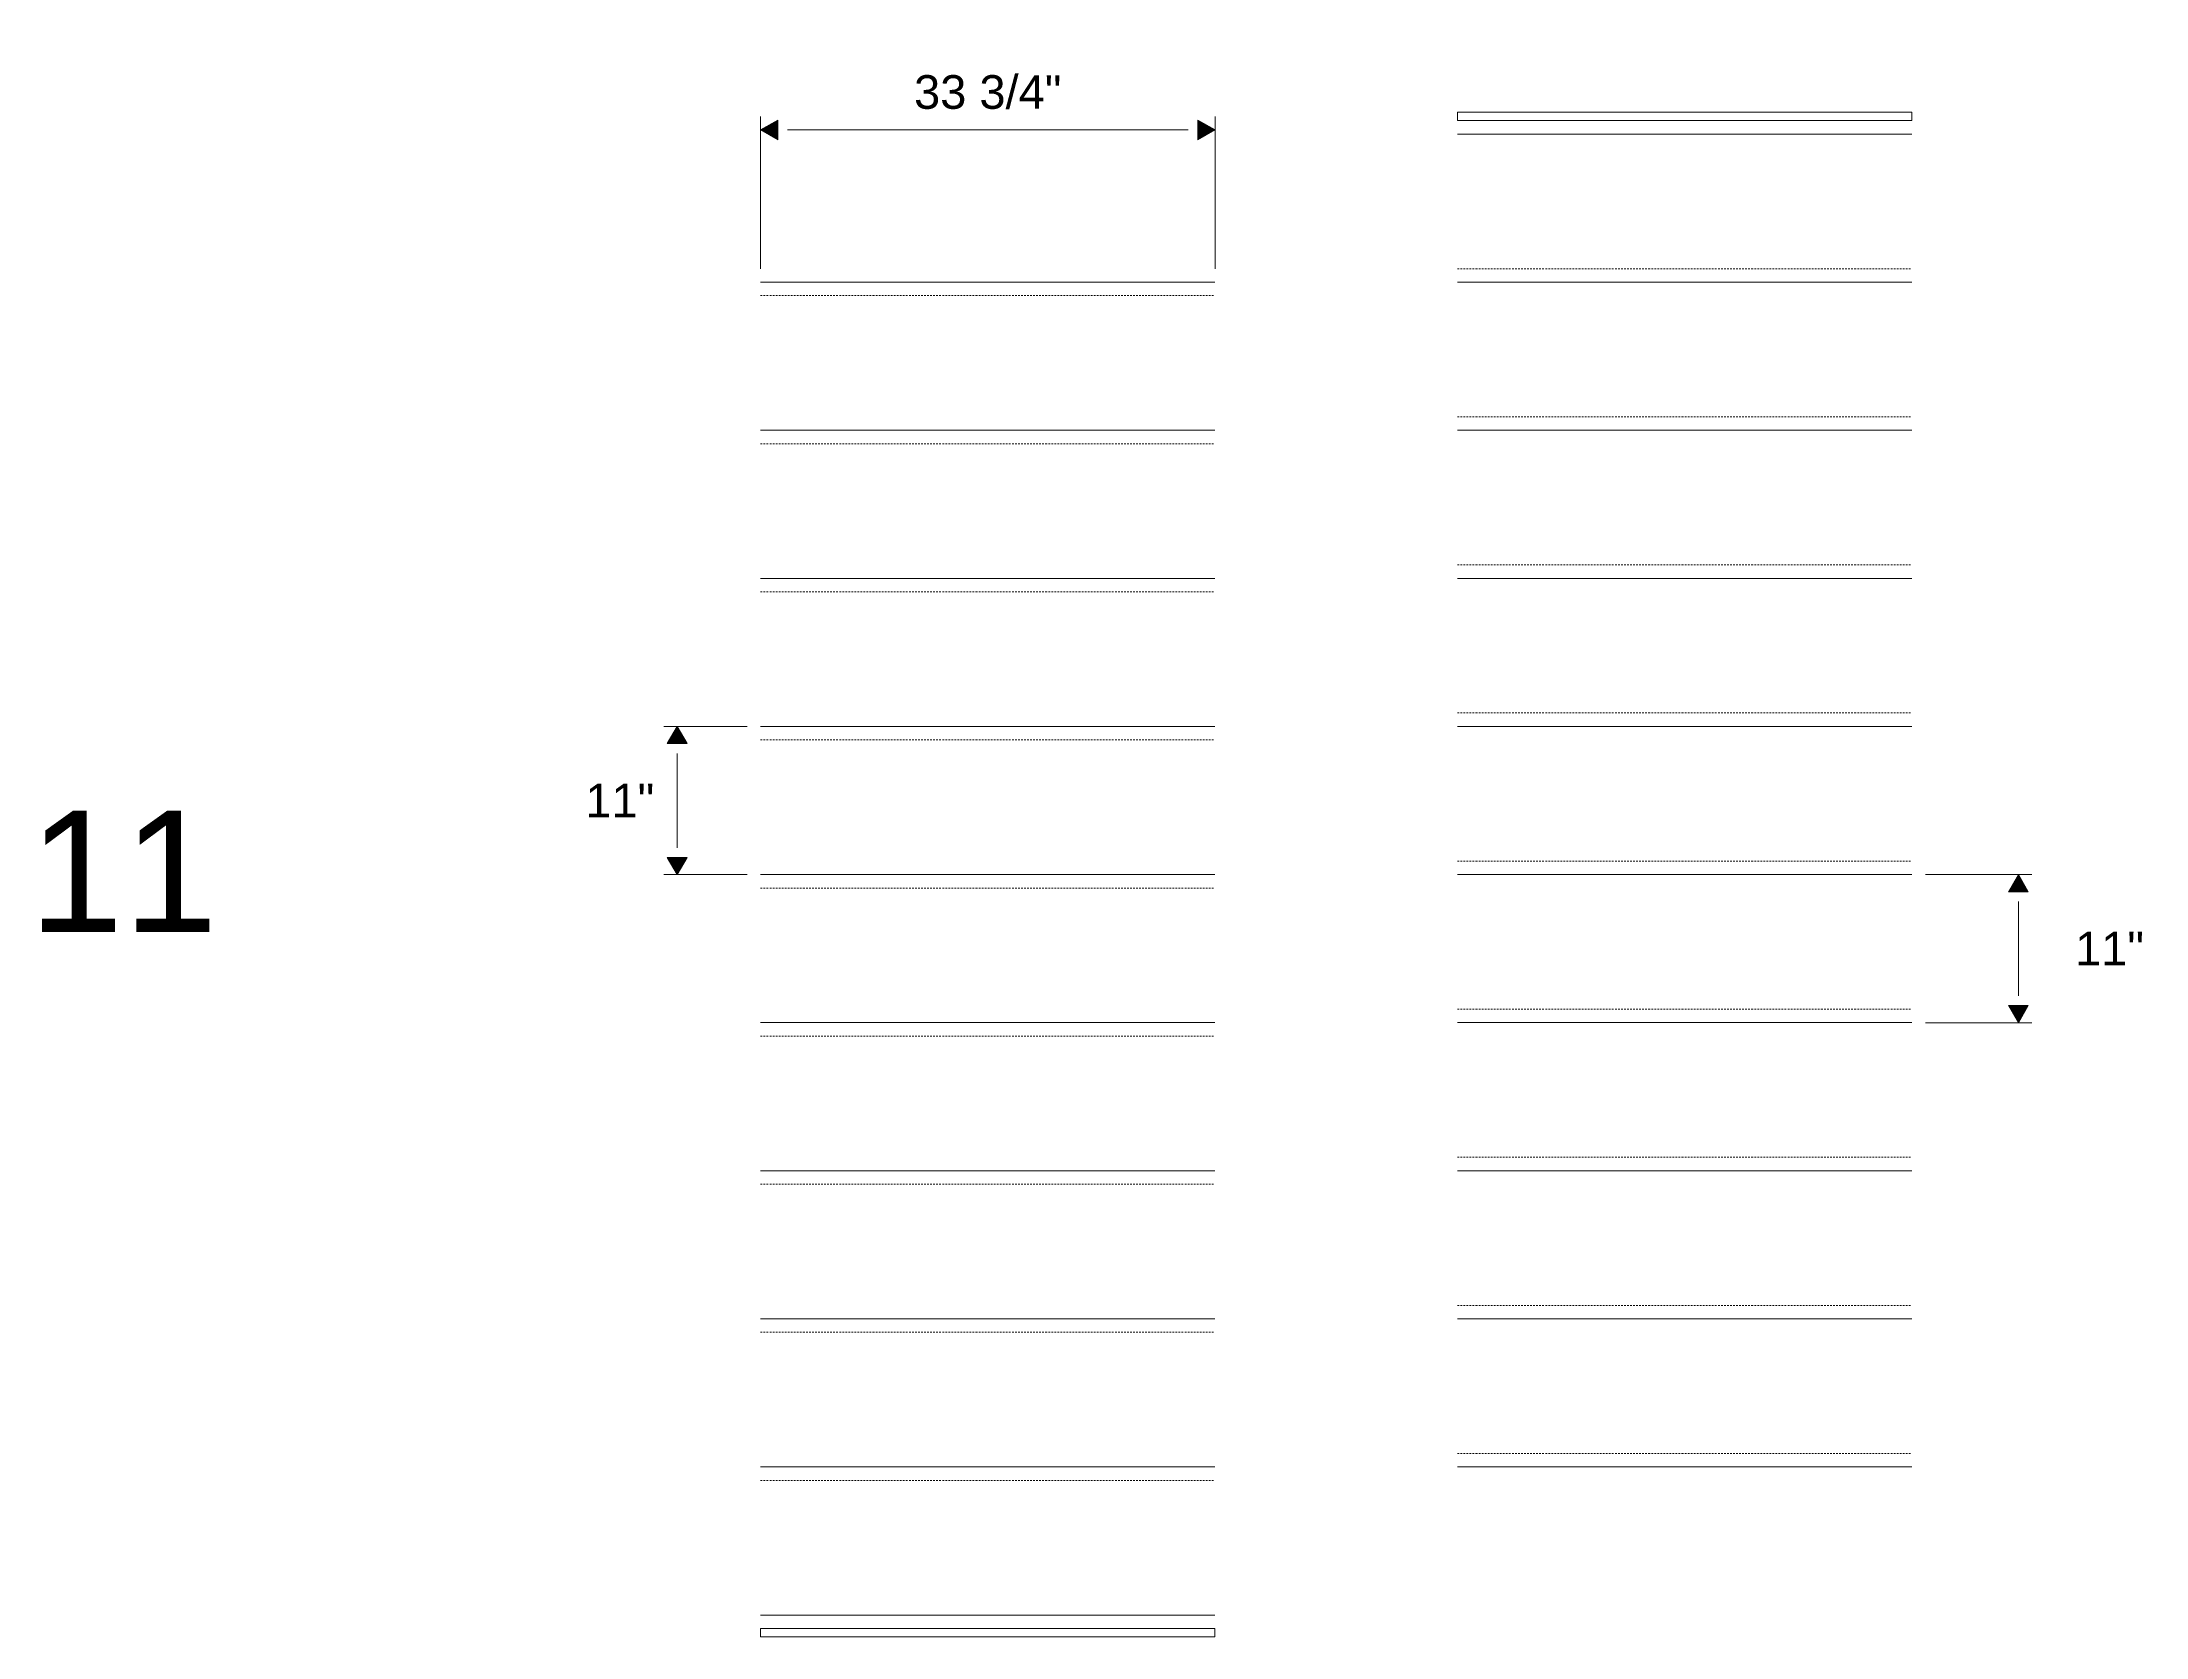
# Model space of a CAD drawing. Header units: inches. Extents: x -20237 to -17371, y 314 to 2010.
# Drawn here: x -20236.5 to -20080.2, y 1196 to 1314.4 of the extents above; entities that cross this region are included whole.
import ezdxf

# ---------------------------------------------------------------- set-up
doc = ezdxf.new("R2010")
doc.units = ezdxf.units.IN
doc.header["$MEASUREMENT"] = 0
doc.header["$PDMODE"] = 35
doc.linetypes.add('HIDDEN2', pattern=[0.1875, 0.125, -0.0625])
for name, color, linetype, lineweight in [('Dimension', 3, 'Continuous', 9), ('Kick', 4, 'Continuous', 9), ('Kick-Hidden', 4, 'HIDDEN2', 9), ('Treads', 1, 'Continuous', 15)]:
    doc.layers.add(name, color=color, linetype=linetype, lineweight=lineweight)
doc.styles.add('9-32 Text', font='arial.ttf', dxfattribs={"height": 0.28125})
doc.styles.add('Dimension and Text', font='arial.ttf', dxfattribs={"height": 0.078125})
doc.dimstyles.new('Jerrod Dimension', dxfattribs={"dimscale": 0, "dimtxt": 0.078125, "dimasz": 0.0625, "dimexe": 0.03125, "dimexo": 0.03125, "dimgap": 0.046875, "dimtad": 1, "dimtih": 1, "dimtoh": 1, "dimdec": 4, "dimzin": 1, "dimdsep": 46, "dimlunit": 5, "dimtxsty": 'Dimension and Text', "dimblk": 'arrow', "dimcen": 2.421875, "dimclrd": 3, "dimclre": 3, "dimclrt": 3, "dimadec": 1, "dimazin": 0, "dimtfac": 1, "dimtdec": 4, "dimtmove": 2, "dimatfit": 3, "dimldrblk": 'arrow', "dimfxl": 1, "dimtfillclr": 256, "dimfrac": 2, "dimlwd": -1, "dimlwe": -1, "dimarcsym": 2})

# ---------------------------------------------------------------- blocks, each defined once
blk = doc.blocks.new('arrow')
at = {"layer": 'Dimension'}
blk.add_hatch(color=0, dxfattribs=at).paths.add_polyline_path([(0, 0), (-0.637, 0.368), (-0.637, -0.368)])
at = {"layer": 'Dimension', "color": 0}
for p, q in [((-0.637, -0.368), (-0.637, 0.368)), ((0, 0), (-0.637, 0.368)), ((-0.637, -0.368), (0, 0))]:
    blk.add_line(p, q, dxfattribs=at)
blk = doc.blocks.new('*D481')
at = {"layer": 'Defpoints', "color": 0}
for p in [(-20183.13, 1263.6), (-20189.33, 1252.6), (-20183.13, 1252.6)]:
    blk.add_point(p, dxfattribs=at)
at = {"layer": 'Dimension', "color": 3}
for p, q in [((-20184.13, 1263.6), (-20190.33, 1263.6)), ((-20189.33, 1261.6), (-20189.33, 1254.6)), ((-20184.13, 1252.6), (-20190.33, 1252.6))]:
    blk.add_line(p, q, dxfattribs=at)
at = {"layer": 'Dimension', "color": 3, "xscale": 2, "yscale": 2, "zscale": 2}
for p, rotation in [((-20189.33, 1263.6), 90), ((-20189.33, 1252.6), 270)]:
    blk.add_blockref('arrow', p, dxfattribs=dict(at, rotation=rotation))
at = {"layer": 'Dimension', "color": 3, "insert": (-20193.59, 1258.1), "char_height": 2.5, "attachment_point": 5, "style": 'Dimension and Text'}
blk.add_mtext('11"', dxfattribs=at)
blk = doc.blocks.new('*D483')
at = {"layer": 'Defpoints', "color": 0}
for p in [(-20097.62, 1252.6), (-20089.71, 1252.6), (-20097.62, 1241.6)]:
    blk.add_point(p, dxfattribs=at)
at = {"layer": 'Dimension', "color": 3}
for p, q in [((-20096.62, 1252.6), (-20088.71, 1252.6)), ((-20089.71, 1243.6), (-20089.71, 1250.6)), ((-20096.62, 1241.6), (-20088.71, 1241.6))]:
    blk.add_line(p, q, dxfattribs=at)
at = {"layer": 'Dimension', "color": 3, "xscale": 2, "yscale": 2, "zscale": 2}
for p, rotation in [((-20089.71, 1252.6), 90), ((-20089.71, 1241.6), 270)]:
    blk.add_blockref('arrow', p, dxfattribs=dict(at, rotation=rotation))
at = {"layer": 'Dimension', "color": 3, "insert": (-20082.94, 1247.1), "char_height": 2.5, "attachment_point": 5, "style": 'Dimension and Text'}
blk.add_mtext('11"', dxfattribs=at)
blk = doc.blocks.new('*D437')
at = {"layer": 'Defpoints', "color": 0}
for p in [(-20183.13, 1307.91), (-20183.13, 1296.6), (-20149.38, 1296.6)]:
    blk.add_point(p, dxfattribs=at)
at = {"layer": 'Treads', "color": 3}
for p, q in [((-20183.13, 1297.6), (-20183.13, 1308.91)), ((-20149.38, 1297.6), (-20149.38, 1308.91)), ((-20151.38, 1307.91), (-20181.13, 1307.91))]:
    blk.add_line(p, q, dxfattribs=at)
at = {"layer": 'Treads', "color": 3, "xscale": 2, "yscale": 2, "zscale": 2, "rotation": 180}
blk.add_blockref('arrow', (-20183.13, 1307.91), dxfattribs=at)
at = {"layer": 'Treads', "color": 3, "xscale": 2, "yscale": 2, "zscale": 2}
blk.add_blockref('arrow', (-20149.38, 1307.91), dxfattribs=at)
at = {"layer": 'Treads', "color": 3, "insert": (-20166.26, 1310.71), "char_height": 2.5, "attachment_point": 5, "style": 'Dimension and Text'}
blk.add_mtext('33 3/4"', dxfattribs=at)

msp = doc.modelspace()

# ---------------------------------------------------------------- linework, layer by layer
at = {"layer": 'Kick'}
for points in [[(-20131.37054, 1309.22912), (-20097.62054, 1309.22912), (-20097.62054, 1308.60412), (-20131.37054, 1308.60412)], [(-20183.13391, 1195.97912), (-20149.38391, 1195.97912), (-20149.38391, 1196.60412), (-20183.13391, 1196.60412)]]:
    msp.add_lwpolyline(points, close=True, dxfattribs=at)
at = {"layer": 'Kick-Hidden'}
for p, q in [((-20131.37054, 1297.60412), (-20097.62054, 1297.60412)), ((-20183.13391, 1295.60412), (-20149.38391, 1295.60412)), ((-20131.37054, 1286.60412), (-20097.62054, 1286.60412)), ((-20183.13391, 1284.60412), (-20149.38391, 1284.60412)), ((-20131.37054, 1275.60412), (-20097.62054, 1275.60412)), ((-20183.13391, 1273.60412), (-20149.38391, 1273.60412)), ((-20131.37054, 1264.60412), (-20097.62054, 1264.60412)), ((-20183.13391, 1262.60412), (-20149.38391, 1262.60412)), ((-20131.37054, 1253.60412), (-20097.62054, 1253.60412)), ((-20183.13391, 1251.60412), (-20149.38391, 1251.60412)), ((-20131.37054, 1242.60412), (-20097.62054, 1242.60412)), ((-20183.13391, 1240.60412), (-20149.38391, 1240.60412)), ((-20131.37054, 1231.60412), (-20097.62054, 1231.60412)), ((-20183.13391, 1229.60412), (-20149.38391, 1229.60412)), ((-20131.37054, 1220.60412), (-20097.62054, 1220.60412)), ((-20183.13391, 1218.60412), (-20149.38391, 1218.60412)), ((-20131.37054, 1209.60412), (-20097.62054, 1209.60412)), ((-20183.13391, 1207.60412), (-20149.38391, 1207.60412))]:
    msp.add_line(p, q, dxfattribs=at)
at = {"layer": 'Treads'}
for p, q in [((-20131.37054, 1307.60412), (-20097.62054, 1307.60412)), ((-20183.13391, 1296.60412), (-20149.38391, 1296.60412)), ((-20131.37054, 1296.60412), (-20097.62054, 1296.60412)), ((-20183.13391, 1285.60412), (-20149.38391, 1285.60412)), ((-20131.37054, 1285.60412), (-20097.62054, 1285.60412)), ((-20183.13391, 1274.60412), (-20149.38391, 1274.60412)), ((-20131.37054, 1274.60412), (-20097.62054, 1274.60412)), ((-20183.13391, 1263.60412), (-20149.38391, 1263.60412)), ((-20131.37054, 1263.60412), (-20097.62054, 1263.60412)), ((-20183.13391, 1252.60412), (-20149.38391, 1252.60412)), ((-20131.37054, 1252.60412), (-20097.62054, 1252.60412)), ((-20183.13391, 1241.60412), (-20149.38391, 1241.60412)), ((-20131.37054, 1241.60412), (-20097.62054, 1241.60412)), ((-20183.13391, 1230.60412), (-20149.38391, 1230.60412)), ((-20131.37054, 1230.60412), (-20097.62054, 1230.60412)), ((-20183.13391, 1219.60412), (-20149.38391, 1219.60412)), ((-20131.37054, 1219.60412), (-20097.62054, 1219.60412)), ((-20183.13391, 1208.60412), (-20149.38391, 1208.60412)), ((-20131.37054, 1208.60412), (-20097.62054, 1208.60412)), ((-20183.13391, 1197.60412), (-20149.38391, 1197.60412))]:
    msp.add_line(p, q, dxfattribs=at)

# ---------------------------------------------------------------- texts
at = {"layer": 'Kick', "insert": (-20237.45891, 1257.34687), "char_height": 9, "width": 15.8788972, "attachment_point": 1, "style": '9-32 Text'}
msp.add_mtext('11', dxfattribs=at)

# ---------------------------------------------------------------- dimensions: what is measured, and where the dimension line sits
at = {"layer": 'Dimension'}
for base, p1, p2, picture, middle in [((-20189.33308, 1252.60412), (-20183.13391, 1263.60412), (-20183.13391, 1252.60412), '*D481', (-20193.59331, 1258.10412)), ((-20089.70801, 1252.60412), (-20097.62054, 1241.60412), (-20097.62054, 1252.60412), '*D483', (-20082.93754, 1247.10412))]:
    dim = msp.add_linear_dim(base=base, p1=p1, p2=p2, angle=90, dimstyle='Jerrod Dimension', override={"dimpost": '"'}, dxfattribs=at)
    dim.commit()
    dim.dimension.update_dxf_attribs({"geometry": picture, "text_midpoint": middle})
at = {"layer": 'Treads'}
dim = msp.add_linear_dim(base=(-20183.13391, 1307.91409), p1=(-20149.38391, 1296.60412), p2=(-20183.13391, 1296.60412), dimstyle='Jerrod Dimension', override={"dimpost": '"'}, dxfattribs=at)
dim.commit()
dim.dimension.update_dxf_attribs({"geometry": '*D437', "text_midpoint": (-20166.25891, 1310.70757)})

doc.saveas('drawing.dxf')
